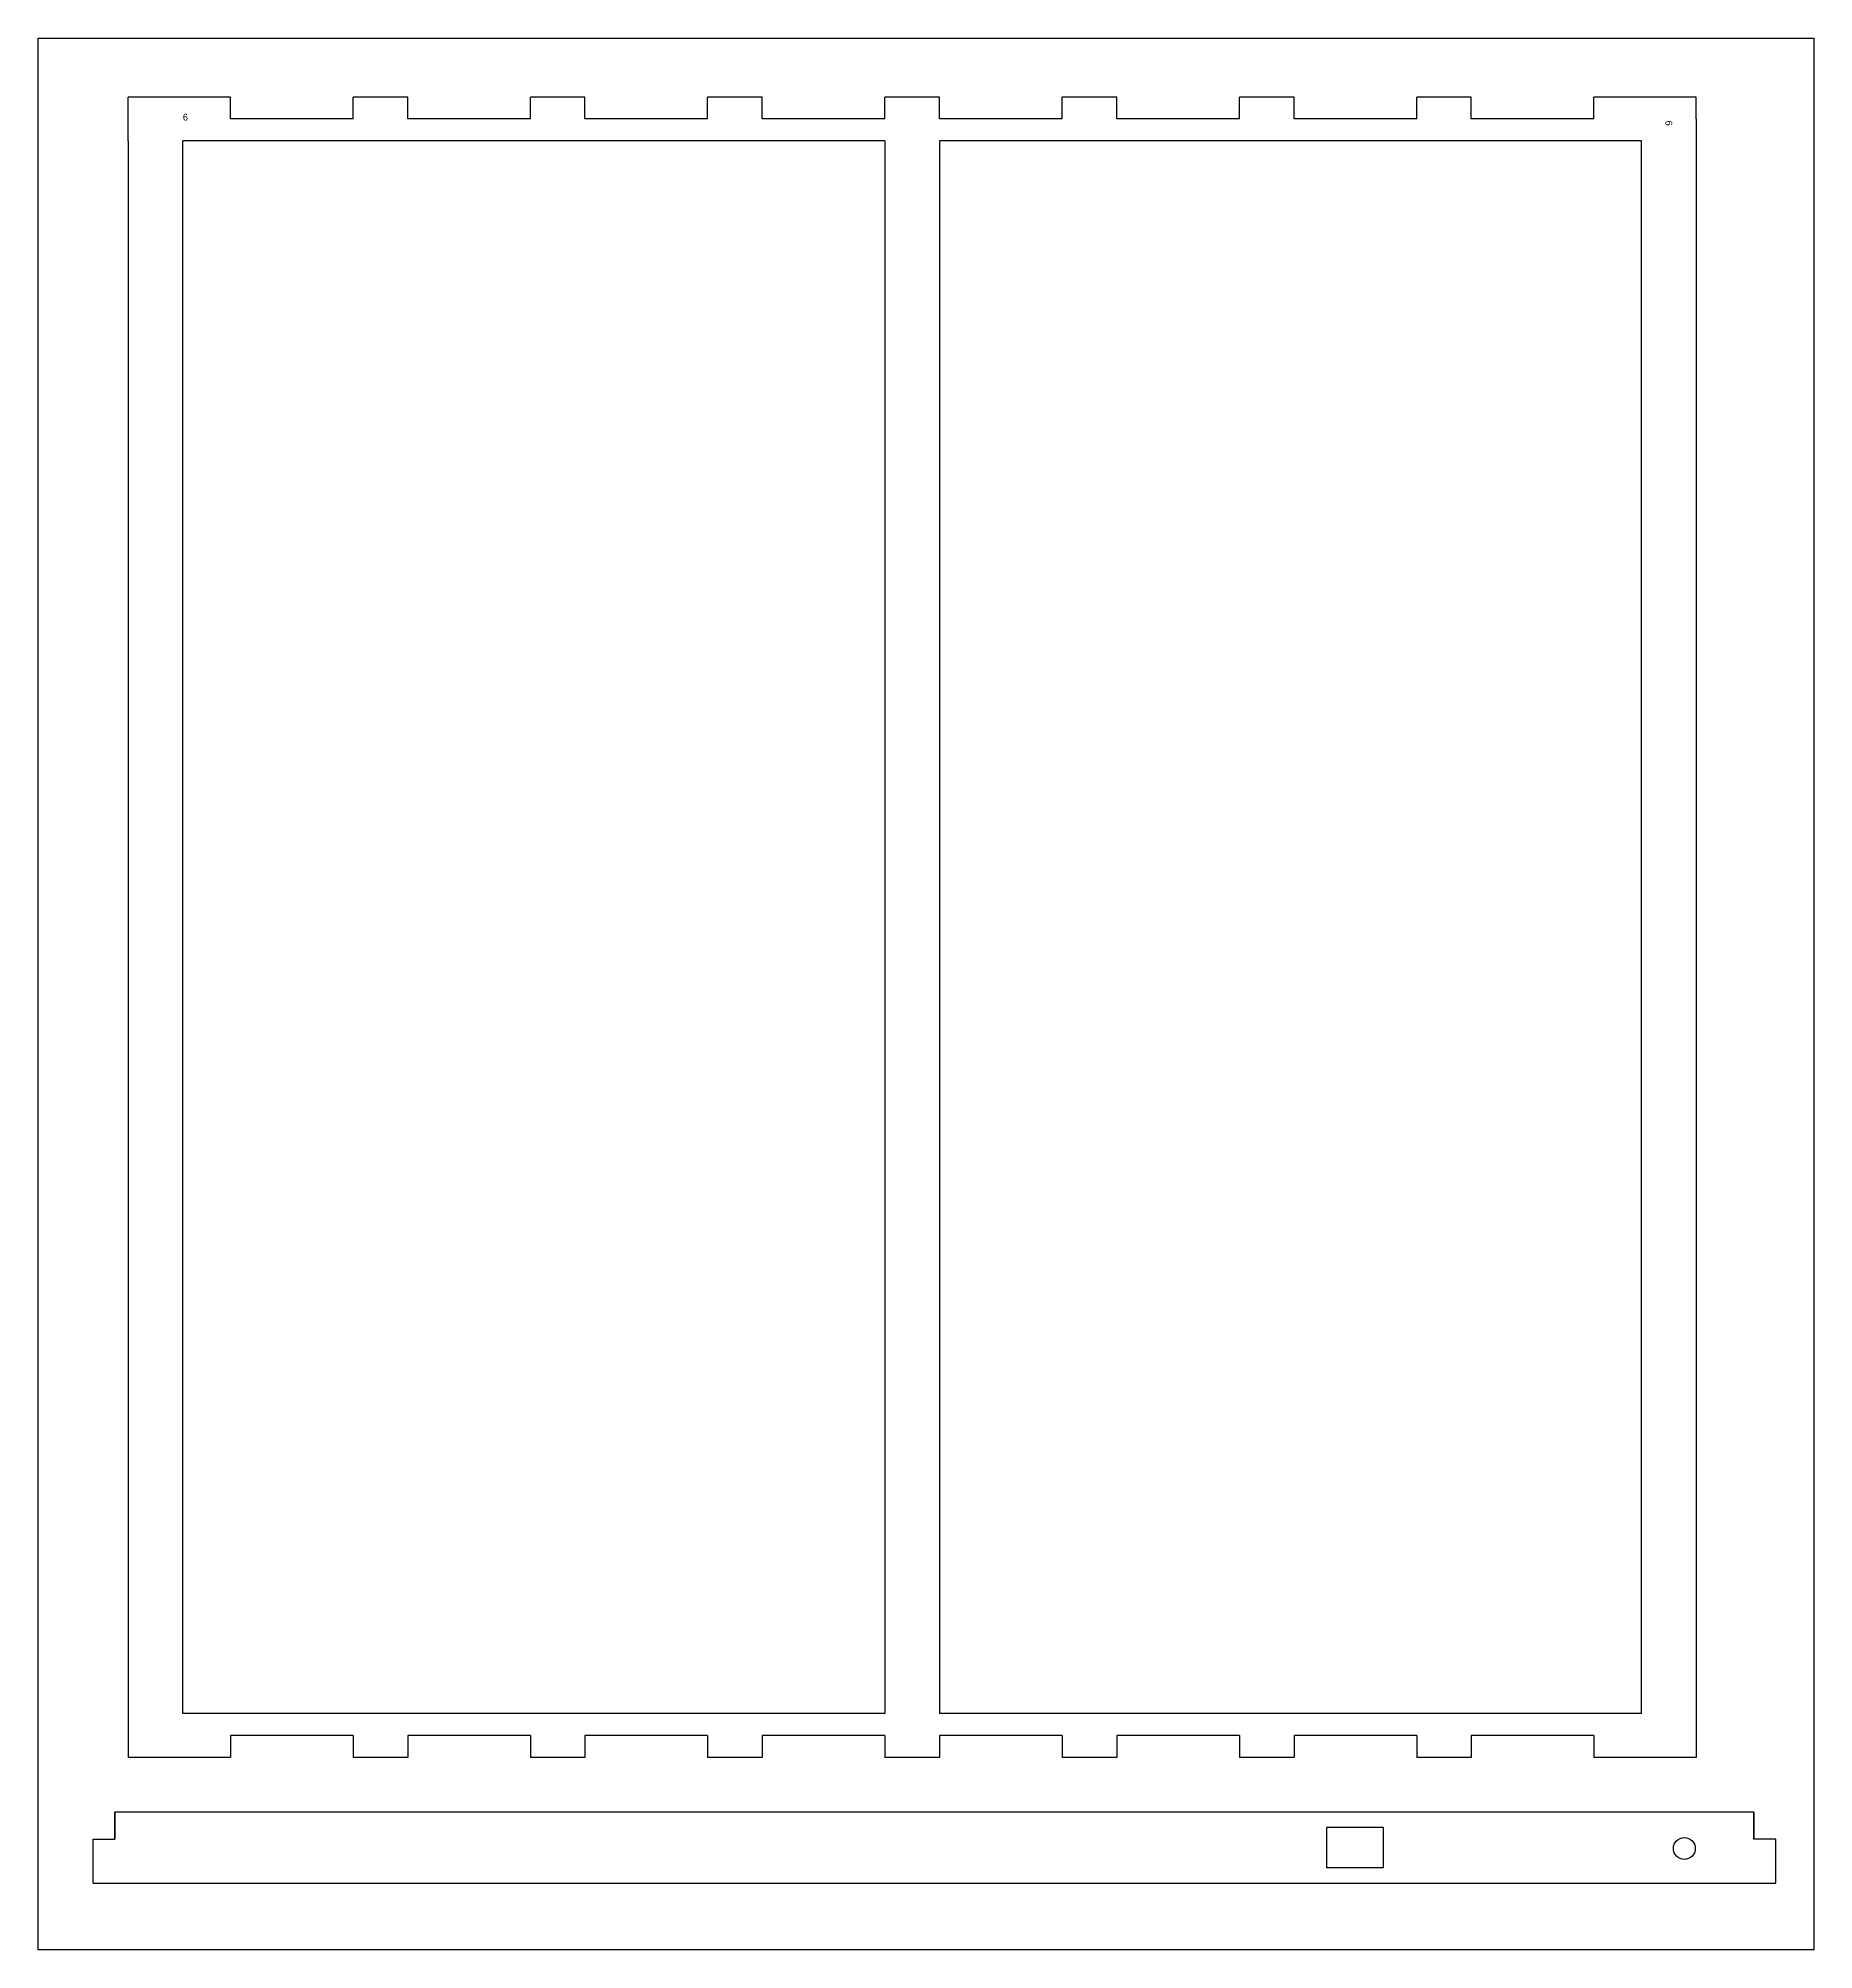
# Model space of a CAD drawing. Header units: millimetres. Extents: x 1909 to 5401, y -1249 to 880.
# Drawn here: x 4070 to 4720, y -580 to 120 of the extents above; entities that cross this region are included whole.
import ezdxf

# ---------------------------------------------------------------- set-up
doc = ezdxf.new("R2010")
doc.units = ezdxf.units.MM
doc.styles.get("Standard").update_dxf_attribs({"font": 'Organo.ttf'})

msp = doc.modelspace()

# ---------------------------------------------------------------- texts
at = {"color": 1, "insert": (4122.64, 92.54), "char_height": 2.5, "width": 9.5314, "attachment_point": 1}
msp.add_mtext('{6}', dxfattribs=at)
at = {"color": 1, "insert": (4667.89, 90), "char_height": 2.5, "width": 9.5314, "attachment_point": 1, "rotation": 270}
msp.add_mtext('{6}', dxfattribs=at)

# ---------------------------------------------------------------- linework, layer by layer
at = {"color": 2}
for p, q in [((4069.69, 120.18), (4719.69, 120.18)), ((4069.69, -579.82), (4069.69, 120.18)), ((4719.69, 120.18), (4719.69, -579.82)), ((4719.69, -579.82), (4069.69, -579.82))]:
    msp.add_line(p, q, dxfattribs=at)
for p, q in [((4140.06, 98.65), (4102.64, 98.65)), ((4102.64, 82.65), (4102.64, 98.65)), ((4140.06, 90.65), (4140.06, 98.65)), ((4204.95, 98.65), (4184.95, 98.65)), ((4184.95, 90.65), (4184.95, 98.65)), ((4204.95, 90.65), (4204.95, 98.65)), ((4269.85, 98.65), (4249.85, 98.65)), ((4249.85, 90.65), (4249.85, 98.65)), ((4269.85, 90.65), (4269.85, 98.65)), ((4334.74, 98.65), (4314.74, 98.65)), ((4314.74, 90.65), (4314.74, 98.65)), ((4334.74, 90.65), (4334.74, 98.65)), ((4399.64, 98.65), (4379.64, 98.65)), ((4379.64, 90.65), (4379.64, 98.65)), ((4399.64, 90.65), (4399.64, 98.65)), ((4464.53, 98.65), (4444.53, 98.65)), ((4444.53, 90.65), (4444.53, 98.65)), ((4464.53, 90.65), (4464.53, 98.65)), ((4529.43, 98.65), (4509.43, 98.65)), ((4509.43, 90.65), (4509.43, 98.65)), ((4529.43, 90.65), (4529.43, 98.65)), ((4594.32, 98.65), (4574.32, 98.65)), ((4574.32, 90.65), (4574.32, 98.65)), ((4594.32, 90.65), (4594.32, 98.65)), ((4676.64, 98.65), (4639.22, 98.65)), ((4639.22, 90.65), (4639.22, 98.65)), ((4676.64, 90.65), (4676.64, 98.65)), ((4184.95, 90.65), (4140.06, 90.65)), ((4249.85, 90.65), (4204.95, 90.65)), ((4314.74, 90.65), (4269.85, 90.65)), ((4379.64, 90.65), (4334.74, 90.65)), ((4444.53, 90.65), (4399.64, 90.65)), ((4509.43, 90.65), (4464.53, 90.65)), ((4574.32, 90.65), (4529.43, 90.65)), ((4639.22, 90.65), (4594.32, 90.65)), ((4676.64, 90.65), (4676.64, -509.35)), ((4102.64, 82.65), (4102.64, -509.35)), ((4122.64, -493.35), (4122.64, 82.65)), ((4379.64, 82.65), (4122.64, 82.65)), ((4379.64, 82.65), (4379.64, -493.35)), ((4656.64, 82.65), (4399.64, 82.65)), ((4399.64, 82.65), (4399.64, -493.35)), ((4656.64, -493.35), (4656.64, 82.65)), ((4379.64, -493.35), (4122.64, -493.35)), ((4656.64, -493.35), (4399.64, -493.35)), ((4140.06, -501.35), (4140.06, -509.35)), ((4184.95, -501.35), (4140.06, -501.35)), ((4184.95, -501.35), (4184.95, -509.35)), ((4204.95, -501.35), (4204.95, -509.35)), ((4249.85, -501.35), (4204.95, -501.35)), ((4249.85, -501.35), (4249.85, -509.35)), ((4269.85, -501.35), (4269.85, -509.35)), ((4314.74, -501.35), (4269.85, -501.35)), ((4314.74, -501.35), (4314.74, -509.35)), ((4334.74, -501.35), (4334.74, -509.35)), ((4379.64, -501.35), (4334.74, -501.35)), ((4379.64, -501.35), (4379.64, -509.35)), ((4444.53, -501.35), (4399.64, -501.35)), ((4399.64, -501.35), (4399.64, -509.35)), ((4444.53, -501.35), (4444.53, -509.35)), ((4464.53, -501.35), (4464.53, -509.35)), ((4509.43, -501.35), (4464.53, -501.35)), ((4509.43, -501.35), (4509.43, -509.35)), ((4529.43, -501.35), (4529.43, -509.35)), ((4574.32, -501.35), (4529.43, -501.35)), ((4574.32, -501.35), (4574.32, -509.35)), ((4594.32, -501.35), (4594.32, -509.35)), ((4639.22, -501.35), (4594.32, -501.35)), ((4639.22, -501.35), (4639.22, -509.35)), ((4140.06, -509.35), (4102.64, -509.35)), ((4204.95, -509.35), (4184.95, -509.35)), ((4269.85, -509.35), (4249.85, -509.35)), ((4334.74, -509.35), (4314.74, -509.35)), ((4399.64, -509.35), (4379.64, -509.35)), ((4464.53, -509.35), (4444.53, -509.35)), ((4529.43, -509.35), (4509.43, -509.35)), ((4594.32, -509.35), (4574.32, -509.35)), ((4676.64, -509.35), (4639.22, -509.35)), ((4097.78, -529.37), (4097.78, -539.37)), ((4097.78, -539.37), (4097.78, -529.37)), ((4697.78, -529.37), (4097.78, -529.37)), ((4697.78, -539.37), (4697.78, -529.37)), ((4697.78, -529.37), (4697.78, -539.37)), ((4541.46, -549.87), (4541.46, -534.87)), ((4541.46, -534.87), (4562.09, -534.87)), ((4562.09, -534.87), (4562.09, -549.87)), ((4089.78, -555.37), (4089.78, -539.37)), ((4089.78, -539.37), (4097.78, -539.37)), ((4705.78, -539.37), (4697.78, -539.37)), ((4705.78, -555.37), (4705.78, -539.37)), ((4562.09, -549.87), (4541.46, -549.87)), ((4089.78, -555.37), (4705.78, -555.37))]:
    msp.add_line(p, q)
msp.add_circle((4672.31, -542.72), 4)

msp.set_redraw_order([(e.dxf.handle, doc.entitydb.next_handle()) for e in msp.query("TEXT MTEXT ATTDEF DIMENSION ARC_DIMENSION")])  # texts and dimensions are drawn at this point

doc.saveas('drawing.dxf')
